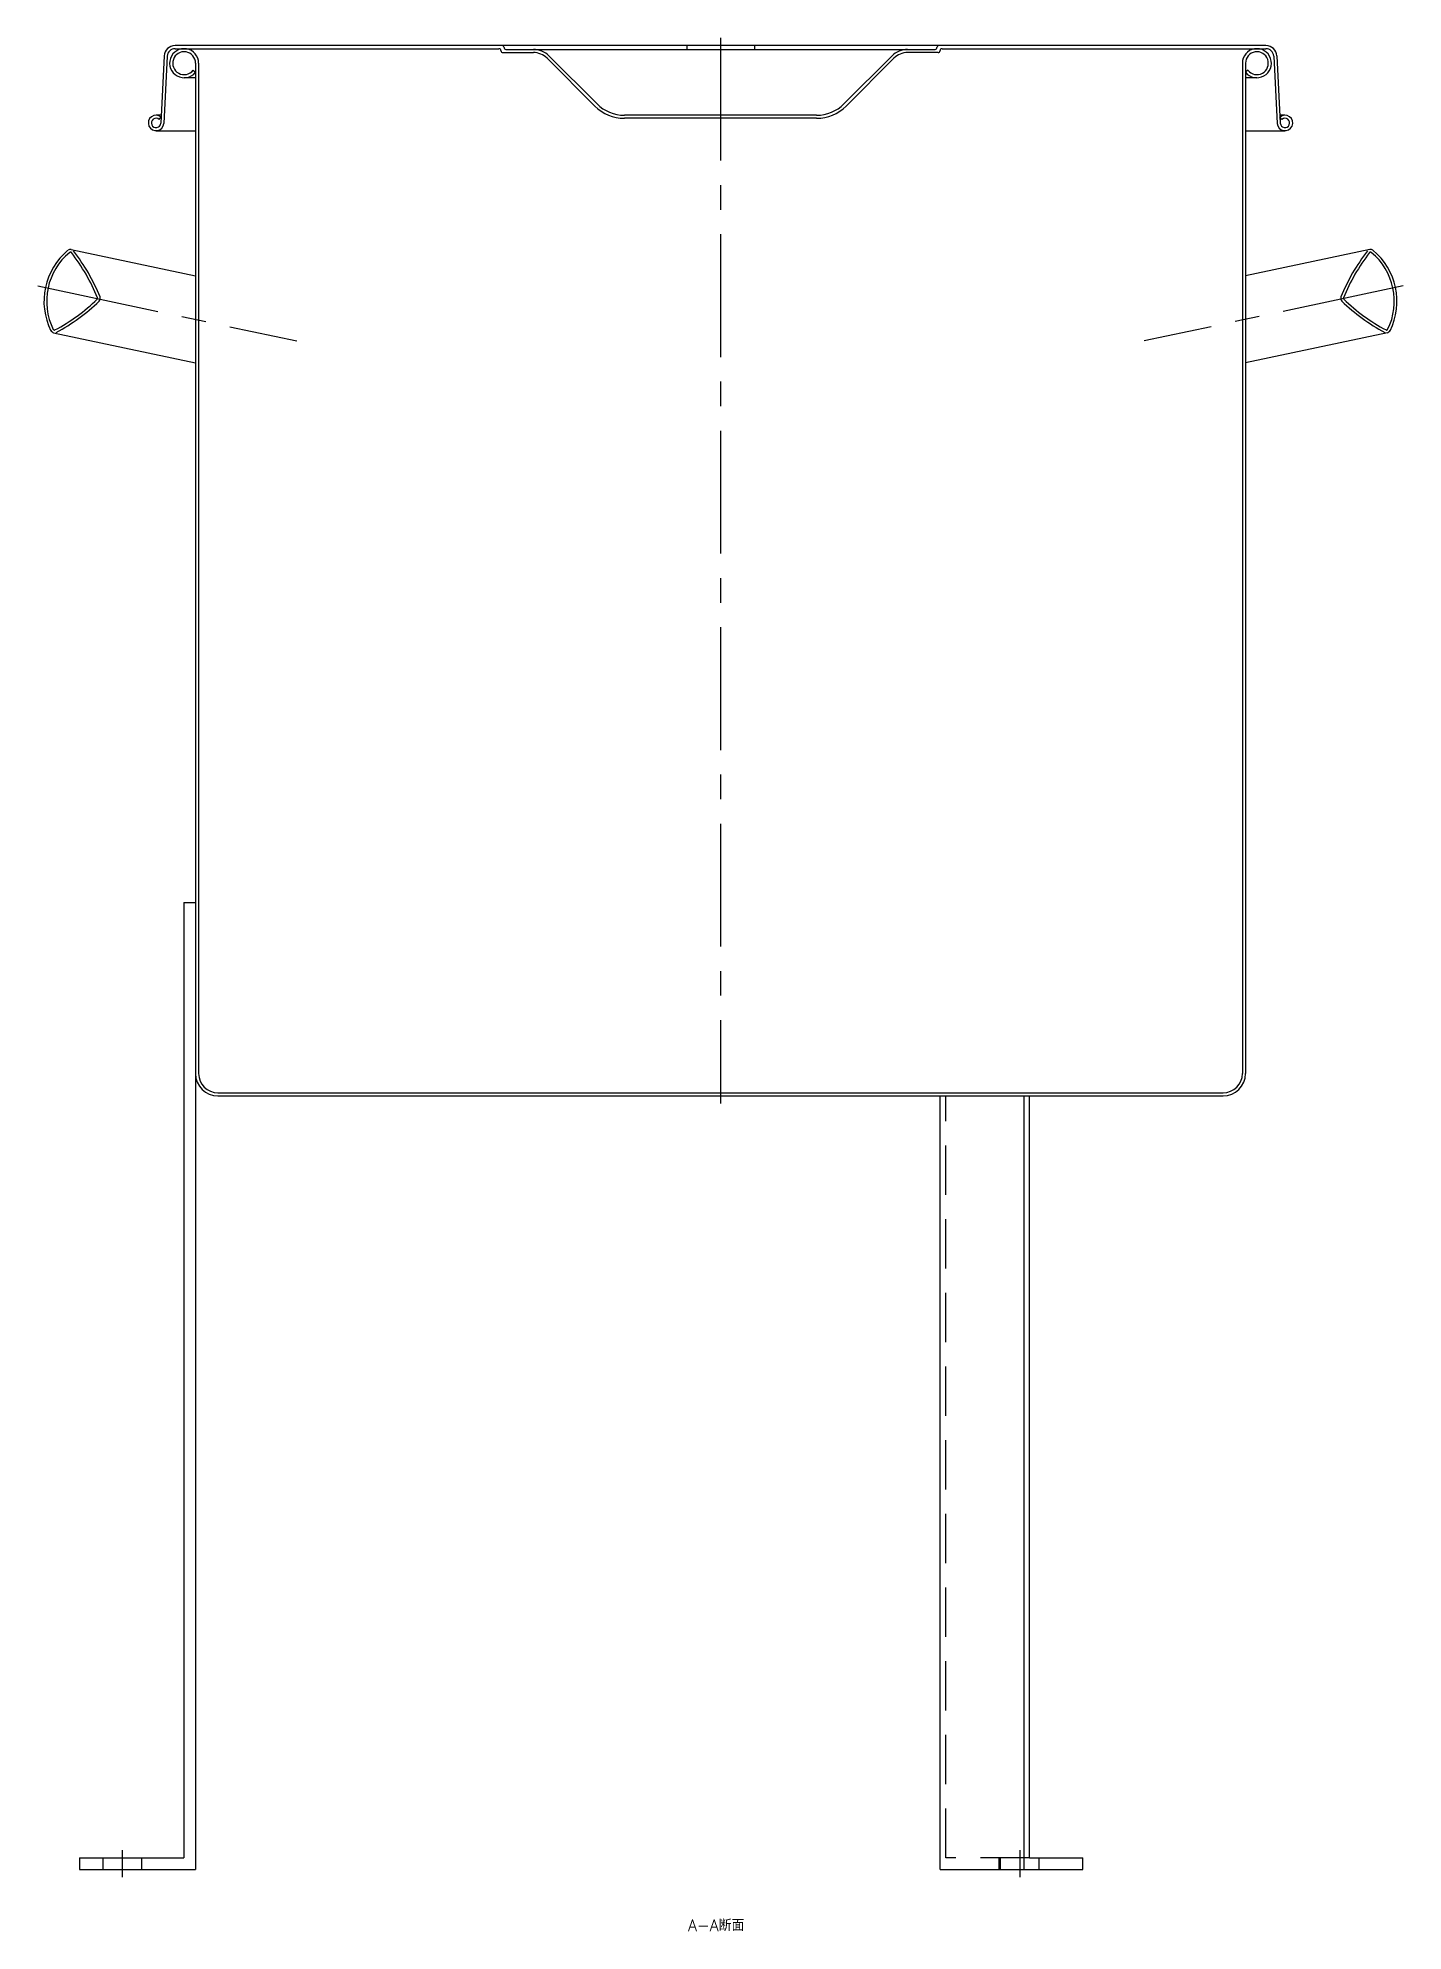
# Model space of a CAD drawing. Extents: x -197 to 667, y -748 to 150.
# Drawn here: x 314.3 to 667.4, y -742 to -252.4 of the extents above; entities that cross this region are included whole.
import ezdxf

# ---------------------------------------------------------------- set-up
doc = ezdxf.new("R2010")
doc.units = 0
doc.linetypes.add('CENTER', pattern=[50.8, 31.75, -6.35, 6.35, -6.35])
doc.linetypes.add('DASHED', pattern=[19.05, 12.7, -6.35])
doc.layers.get('0').update_dxf_attribs({"linetype": 'CONTINUOUS'})
doc.layers.add('CENTER', color=1, linetype='CONTINUOUS')
doc.styles.get("Standard").update_dxf_attribs({"font": 'txt.shx', "height": 3, "bigfont": 'bigfont.shx'})

msp = doc.modelspace()

# ---------------------------------------------------------------- texts
at = {"color": 137, "linetype": 'CONTINUOUS'}
msp.add_text('A-A断面', height=3, dxfattribs=at).set_placement((482.43, -741.96))

# ---------------------------------------------------------------- linework, layer by layer
at = {"color": 7, "linetype": 'CONTINUOUS'}
for p, q in [((631.95, -254.42), (349.74, -254.42)), ((482.1, -254.42), (482.1, -255.42)), ((499.6, -254.42), (499.6, -255.42)), ((346.95, -257.07), (346.04, -274.48)), ((347.75, -257.11), (346.84, -274.52)), ((349.74, -255.22), (433.55, -255.22)), ((355.05, -258.97), (355.05, -726.02)), ((355.85, -258.97), (355.85, -520.22)), ((434.55, -256.22), (442.44, -256.22)), ((435.35, -255.42), (546.35, -255.42)), ((445.98, -257.68), (458.35, -270.05)), ((446.55, -257.12), (458.92, -269.49)), ((535.15, -257.12), (522.78, -269.49)), ((535.71, -257.68), (523.34, -270.05)), ((547.15, -256.22), (539.25, -256.22)), ((548.15, -255.22), (631.95, -255.22)), ((625.85, -258.97), (625.85, -520.22)), ((626.65, -258.97), (626.65, -520.22)), ((633.95, -257.11), (634.86, -274.52)), ((634.75, -257.07), (635.66, -274.48)), ((355.05, -262.72), (352.1, -262.72)), ((354.42, -260.79), (355.05, -261.28)), ((627.28, -260.79), (626.65, -261.28)), ((629.6, -262.72), (626.65, -262.72)), ((346.14, -272.42), (344.84, -272.42)), ((345.61, -273.5), (346.12, -272.88)), ((515.7, -272.42), (465.99, -272.42)), ((515.7, -273.22), (465.99, -273.22)), ((636.86, -272.42), (635.55, -272.42)), ((636.09, -273.5), (635.57, -272.88)), ((344.84, -276.42), (355.05, -276.42)), ((626.65, -276.42), (636.86, -276.42)), ((322.91, -307.14), (355.05, -313.97)), ((658.79, -307.14), (626.65, -313.97)), ((318.33, -328.66), (355.05, -336.46)), ((663.36, -328.66), (626.65, -336.46)), ((352.05, -476.02), (352.05, -723.02)), ((352.05, -476.02), (355.05, -476.02)), ((360.85, -525.22), (620.85, -525.22)), ((360.85, -526.02), (620.85, -526.02)), ((547.63, -726.02), (547.63, -526.02)), ((569.28, -526.02), (569.28, -726.02)), ((570.79, -723.02), (570.79, -526.02)), ((325.05, -723.02), (352.05, -723.02)), ((325.05, -723.02), (325.05, -726.02)), ((331.05, -723.02), (331.05, -726.02)), ((341.05, -723.02), (341.05, -726.02)), ((570.79, -723.02), (584.57, -723.02)), ((584.57, -726.02), (584.57, -723.02)), ((325.05, -726.02), (355.05, -726.02)), ((547.63, -726.02), (584.57, -726.02))]:
    msp.add_line(p, q, dxfattribs=at)
at = {"color": 3, "linetype": 'DASHED'}
for p, q in [((549.11, -723.02), (549.11, -526.02)), ((570.79, -723.02), (549.11, -723.02)), ((562.92, -726.02), (562.92, -723.02)), ((563.25, -726.02), (563.25, -723.02)), ((573.25, -726.02), (573.25, -723.02))]:
    msp.add_line(p, q, dxfattribs=at)
at = {"color": 7, "linetype": 'CONTINUOUS'}
for centre, radius, start, end in [((349.74, -257.22), 2.8, 90, 177), ((434.35, -254.92), 0.5, 0, 90), ((547.35, -254.92), 0.5, 90, 180), ((631.95, -257.22), 2.8, 3, 90), ((349.74, -257.22), 2, 90, 177), ((352.1, -258.97), 3.75, 0, 321.8751), ((352.1, -258.97), 2.95, 0, 321.8751), ((433.55, -255.72), 0.5, 0, 90), ((434.55, -255.72), 0.5, 180, 270), ((435.35, -254.92), 0.5, 180, 270), ((442.44, -261.22), 5.8, 45, 90), ((442.44, -261.22), 5, 45, 90), ((539.25, -261.22), 5.8, 90, 135), ((539.25, -261.22), 5, 90, 135), ((546.35, -254.92), 0.5, 270, 0), ((547.15, -255.72), 0.5, 270, 0), ((548.15, -255.72), 0.5, 90, 180), ((629.6, -258.97), 3.75, 218.1249, 180), ((629.6, -258.97), 2.95, 218.1249, 180), ((631.95, -257.22), 2, 3, 90), ((344.84, -274.42), 2, 50.1301, 357), ((344.84, -274.42), 1.2, 50.1301, 357), ((465.99, -262.42), 10.8, 225, 270), ((465.99, -262.42), 10, 225, 270), ((515.7, -262.42), 10, 270, 315), ((515.7, -262.42), 10.8, 270, 315), ((636.86, -274.42), 2, 183, 129.8699), ((636.86, -274.42), 1.2, 183, 129.8699), ((332.88, -320.51), 17.04, 129.4199, 206.5801), ((332.88, -320.51), 16.34, 129.4199, 206.5801), ((322.7, -308.12), 1, 78, 129.4199), ((322.7, -308.12), 0.3, 37.8778, 129.4199), ((284.02, -338.2), 49.3, 22.0966, 37.8778), ((284.02, -338.2), 50, 22.0966, 37.8778), ((697.67, -338.2), 50, 142.1222, 157.9034), ((697.67, -338.2), 49.3, 142.1222, 157.9034), ((658.99, -308.12), 0.3, 50.5801, 142.1222), ((658.99, -308.12), 1, 50.5801, 102), ((648.81, -320.51), 16.34, 333.4199, 50.5801), ((648.81, -320.51), 17.04, 333.4199, 50.5801), ((295.45, -284.47), 49.3, 298.1222, 313.9034), ((295.45, -284.47), 50, 298.1222, 313.9034), ((329.42, -319.77), 0.3, 313.9034, 22.0966), ((329.42, -319.77), 1, 313.9034, 22.0966), ((652.27, -319.77), 1, 157.9034, 226.0966), ((686.25, -284.47), 50, 226.0966, 241.8778), ((652.27, -319.77), 0.3, 157.9034, 226.0966), ((686.25, -284.47), 49.3, 226.0966, 241.8778), ((318.54, -327.68), 0.3, 206.5801, 298.1222), ((663.15, -327.68), 0.3, 241.8778, 333.4199), ((318.54, -327.68), 1, 206.5801, 258), ((663.15, -327.68), 1, 282, 333.4199), ((360.85, -520.22), 5.8, 180, 270), ((360.85, -520.22), 5, 180, 270), ((620.85, -520.22), 5.8, 270, 360), ((620.85, -520.22), 5, 270, 0)]:
    msp.add_arc(centre, radius, start, end, dxfattribs=at)
at = {"layer": 'CENTER', "color": 1, "linetype": 'CENTER'}
for p, q in [((490.85, -252.42), (490.85, -528.02)), ((314.26, -316.55), (381.23, -330.78)), ((667.43, -316.55), (600.47, -330.78)), ((336.05, -721.02), (336.05, -728.02)), ((568.25, -721.02), (568.25, -728.02))]:
    msp.add_line(p, q, dxfattribs=at)

msp.set_redraw_order([(e.dxf.handle, doc.entitydb.next_handle()) for e in msp.query("TEXT MTEXT ATTDEF DIMENSION ARC_DIMENSION")])  # texts and dimensions are drawn at this point

doc.saveas('drawing.dxf')
